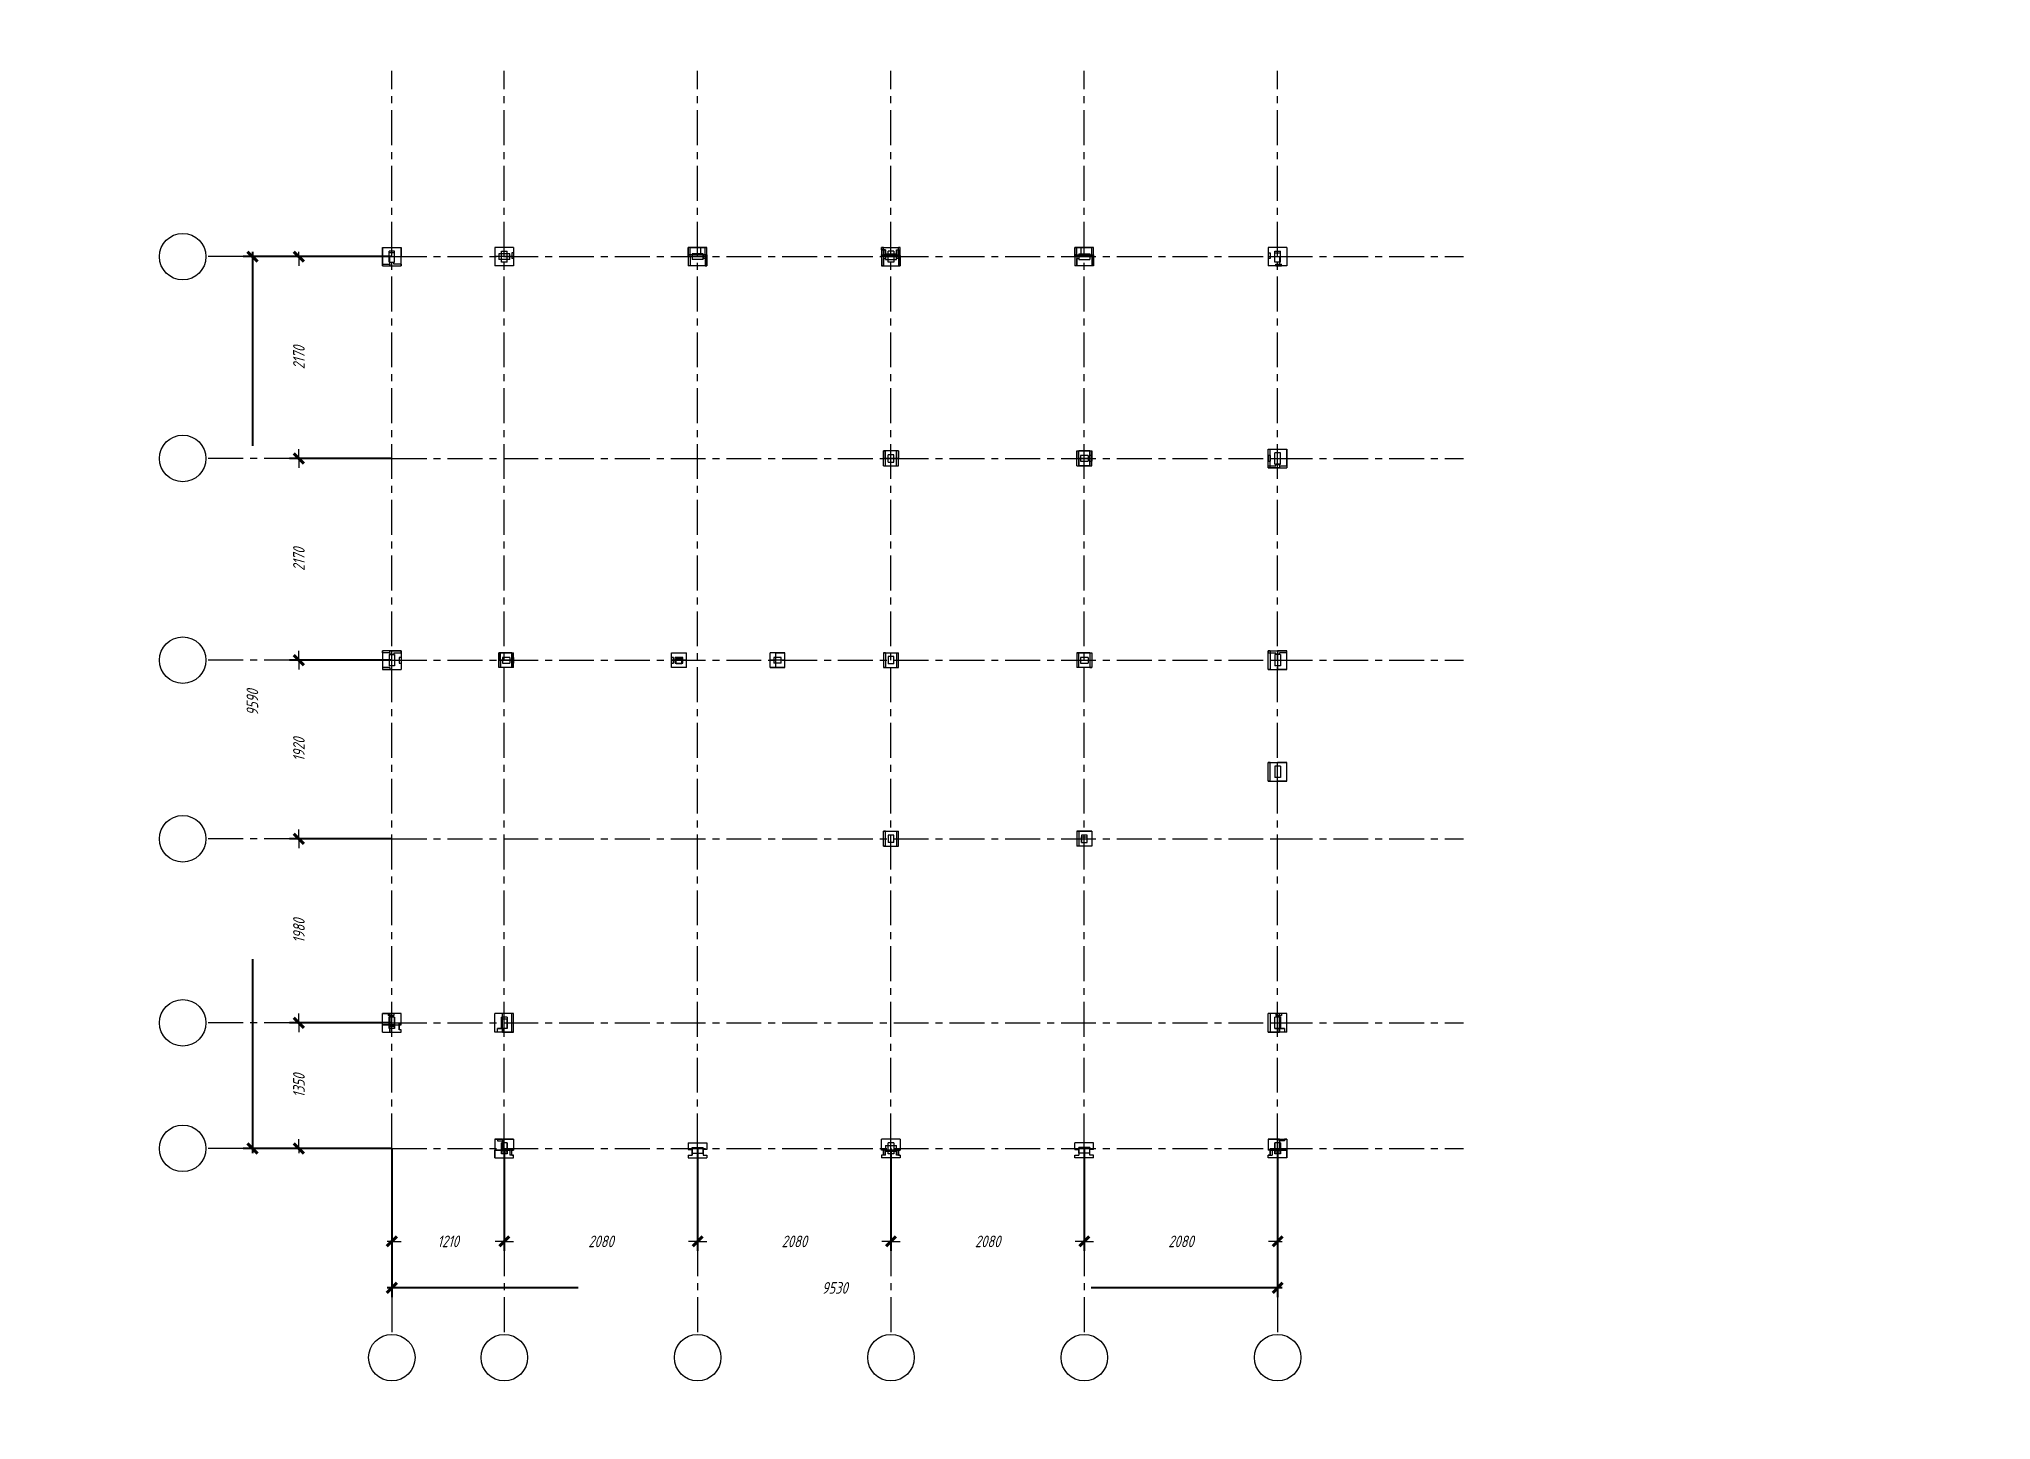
# Model space of a CAD drawing. Header units: millimetres. Extents: x 0 to 10920, y 0 to 297.
# Drawn here: x 1680 to 2100, y 0 to 297 of the extents above; entities that cross this region are included whole.
import ezdxf

# ---------------------------------------------------------------- set-up
doc = ezdxf.new("R2010")
doc.units = ezdxf.units.MM
for name, pattern in [('K5LT_AXLED', [12, 7.5, -1.5, 1.5, -1.5]), ('K5LT_BASIC', [0]), ('K5LT_THIN', [0])]:
    doc.linetypes.add(name, pattern=pattern)
doc.layers.add('Системный слой', color=7, linetype='Continuous')
doc.styles.add('KDIMTEXTSTYLE', font='GOST_AU.SHX', dxfattribs={"width": 0.96, "oblique": 15, "height": 5})
doc.styles.add('KTEXTSTYLE', font='GOST_AU.SHX', dxfattribs={"width": 0.96, "height": 5})
doc.dimstyles.new('KDIMSTYLE (0.02)', dxfattribs={"dimtxt": 5, "dimasz": 1, "dimexe": 2, "dimexo": 0, "dimgap": 1, "dimtad": 1, "dimlfac": 50, "dimtxsty": 'KDIMTEXTSTYLE', "dimsah": 1, "dimcen": 0, "dimdle": 1, "dimadec": 0, "dimazin": 0, "dimtfac": 0.667, "dimtmove": 0, "dimatfit": 3, "dimfxl": 0, "dimtvp": 1, "dimtolj": 1, "dimtzin": 0, "dimarcsym": 0})

msp = doc.modelspace()

# ---------------------------------------------------------------- blocks, each defined once
blk = doc.blocks.new('U223')
at = {"layer": 'Системный слой', "color": 30, "linetype": 'K5LT_AXLED', "lineweight": 18}
for p, q in [((1735.91, 58.4), (1715.91, 58.4)), ((1755.91, 58.4), (1735.91, 58.4)), ((1755.91, 58.4), (1946.51, 58.4)), ((1946.51, 58.4), (1986.51, 58.4))]:
    blk.add_line(p, q, dxfattribs=at)
at = {"layer": 'Системный слой', "color": 7, "linetype": 'K5LT_THIN', "lineweight": 18}
blk.add_arc((1710.91, 58.4), 5, 0, 360, dxfattribs=at)
blk = doc.blocks.new('U224')
at = {"layer": 'Системный слой', "color": 30, "linetype": 'K5LT_AXLED', "lineweight": 18}
for p, q in [((1735.91, 85.4), (1715.91, 85.4)), ((1755.91, 85.4), (1735.91, 85.4)), ((1755.91, 85.4), (1946.51, 85.4)), ((1946.51, 85.4), (1986.51, 85.4))]:
    blk.add_line(p, q, dxfattribs=at)
at = {"layer": 'Системный слой', "color": 7, "linetype": 'K5LT_THIN', "lineweight": 18}
blk.add_arc((1710.91, 85.4), 5, 0, 360, dxfattribs=at)
blk = doc.blocks.new('U225')
at = {"layer": 'Системный слой', "color": 30, "linetype": 'K5LT_AXLED', "lineweight": 18}
for p, q in [((1735.91, 125), (1715.91, 125)), ((1755.91, 125), (1735.91, 125)), ((1755.91, 125), (1946.51, 125)), ((1946.51, 125), (1986.51, 125))]:
    blk.add_line(p, q, dxfattribs=at)
at = {"layer": 'Системный слой', "color": 7, "linetype": 'K5LT_THIN', "lineweight": 18}
blk.add_arc((1710.91, 125), 5, 0, 360, dxfattribs=at)
blk = doc.blocks.new('U226')
at = {"layer": 'Системный слой', "color": 30, "linetype": 'K5LT_AXLED', "lineweight": 18}
for p, q in [((1735.91, 163.4), (1715.91, 163.4)), ((1755.91, 163.4), (1735.91, 163.4)), ((1755.91, 163.4), (1946.51, 163.4)), ((1946.51, 163.4), (1986.51, 163.4))]:
    blk.add_line(p, q, dxfattribs=at)
at = {"layer": 'Системный слой', "color": 7, "linetype": 'K5LT_THIN', "lineweight": 18}
blk.add_arc((1710.91, 163.4), 5, 0, 360, dxfattribs=at)
blk = doc.blocks.new('U227')
at = {"layer": 'Системный слой', "color": 30, "linetype": 'K5LT_AXLED', "lineweight": 18}
for p, q in [((1735.91, 206.8), (1715.91, 206.8)), ((1755.91, 206.8), (1735.91, 206.8)), ((1755.91, 206.8), (1946.51, 206.8)), ((1946.51, 206.8), (1986.51, 206.8))]:
    blk.add_line(p, q, dxfattribs=at)
at = {"layer": 'Системный слой', "color": 7, "linetype": 'K5LT_THIN', "lineweight": 18}
blk.add_arc((1710.91, 206.8), 5, 0, 360, dxfattribs=at)
blk = doc.blocks.new('U228')
at = {"layer": 'Системный слой', "color": 30, "linetype": 'K5LT_AXLED', "lineweight": 18}
for p, q in [((1735.91, 250.2), (1715.91, 250.2)), ((1755.91, 250.2), (1735.91, 250.2)), ((1755.91, 250.2), (1946.51, 250.2)), ((1946.51, 250.2), (1986.51, 250.2))]:
    blk.add_line(p, q, dxfattribs=at)
at = {"layer": 'Системный слой', "color": 7, "linetype": 'K5LT_THIN', "lineweight": 18}
blk.add_arc((1710.91, 250.2), 5, 0, 360, dxfattribs=at)
blk = doc.blocks.new('U229')
at = {"layer": 'Системный слой', "color": 30, "linetype": 'K5LT_AXLED', "lineweight": 18}
for p, q in [((1755.91, 250.2), (1755.91, 290.2)), ((1755.91, 58.4), (1755.91, 250.2)), ((1755.91, 58.4), (1755.91, 38.4)), ((1755.91, 38.4), (1755.91, 18.4))]:
    blk.add_line(p, q, dxfattribs=at)
at = {"layer": 'Системный слой', "color": 7, "linetype": 'K5LT_THIN', "lineweight": 18}
blk.add_arc((1755.91, 13.4), 5, 0, 360, dxfattribs=at)
blk = doc.blocks.new('U230')
at = {"layer": 'Системный слой', "color": 30, "linetype": 'K5LT_AXLED', "lineweight": 18}
for p, q in [((1780.11, 250.2), (1780.11, 290.2)), ((1780.11, 58.4), (1780.11, 250.2)), ((1780.11, 58.4), (1780.11, 38.4)), ((1780.11, 38.4), (1780.11, 18.4))]:
    blk.add_line(p, q, dxfattribs=at)
at = {"layer": 'Системный слой', "color": 7, "linetype": 'K5LT_THIN', "lineweight": 18}
blk.add_arc((1780.11, 13.4), 5, 0, 360, dxfattribs=at)
blk = doc.blocks.new('U231')
at = {"layer": 'Системный слой', "color": 30, "linetype": 'K5LT_AXLED', "lineweight": 18}
for p, q in [((1821.71, 250.2), (1821.71, 290.2)), ((1821.71, 58.4), (1821.71, 250.2)), ((1821.71, 58.4), (1821.71, 38.4)), ((1821.71, 38.4), (1821.71, 18.4))]:
    blk.add_line(p, q, dxfattribs=at)
at = {"layer": 'Системный слой', "color": 7, "linetype": 'K5LT_THIN', "lineweight": 18}
blk.add_arc((1821.71, 13.4), 5, 0, 360, dxfattribs=at)
blk = doc.blocks.new('U232')
at = {"layer": 'Системный слой', "color": 30, "linetype": 'K5LT_AXLED', "lineweight": 18}
for p, q in [((1863.31, 250.2), (1863.31, 290.2)), ((1863.31, 58.4), (1863.31, 250.2)), ((1863.31, 58.4), (1863.31, 38.4)), ((1863.31, 38.4), (1863.31, 18.4))]:
    blk.add_line(p, q, dxfattribs=at)
at = {"layer": 'Системный слой', "color": 7, "linetype": 'K5LT_THIN', "lineweight": 18}
blk.add_arc((1863.31, 13.4), 5, 0, 360, dxfattribs=at)
blk = doc.blocks.new('U233')
at = {"layer": 'Системный слой', "color": 30, "linetype": 'K5LT_AXLED', "lineweight": 18}
for p, q in [((1904.91, 250.2), (1904.91, 290.2)), ((1904.91, 58.4), (1904.91, 250.2)), ((1904.91, 58.4), (1904.91, 38.4)), ((1904.91, 38.4), (1904.91, 18.4))]:
    blk.add_line(p, q, dxfattribs=at)
at = {"layer": 'Системный слой', "color": 7, "linetype": 'K5LT_THIN', "lineweight": 18}
blk.add_arc((1904.91, 13.4), 5, 0, 360, dxfattribs=at)
blk = doc.blocks.new('U234')
at = {"layer": 'Системный слой', "color": 30, "linetype": 'K5LT_AXLED', "lineweight": 18}
for p, q in [((1946.51, 250.2), (1946.51, 290.2)), ((1946.51, 58.4), (1946.51, 250.2)), ((1946.51, 58.4), (1946.51, 38.4)), ((1946.51, 38.4), (1946.51, 18.4))]:
    blk.add_line(p, q, dxfattribs=at)
at = {"layer": 'Системный слой', "color": 7, "linetype": 'K5LT_THIN', "lineweight": 18}
blk.add_arc((1946.51, 13.4), 5, 0, 360, dxfattribs=at)
blk = doc.blocks.new('U222')
at = {"layer": 'Системный слой'}
for name in ['U229', 'U230', 'U231', 'U232', 'U233', 'U234', 'U228', 'U227', 'U226', 'U225', 'U224', 'U223']:
    blk.add_blockref(name, (0, 0), dxfattribs=at)
blk = doc.blocks.new('U280')
at = {"layer": 'Системный слой', "color": 7, "linetype": 'K5LT_THIN', "lineweight": 18}
for p, q in [((1753.91, 248.6), (1753.91, 252.2)), ((1753.91, 252.2), (1757.91, 252.2)), ((1753.91, 252.2), (1753.91, 248.2)), ((1757.91, 248.2), (1757.91, 252.2)), ((1757.91, 252.2), (1757.91, 250.2)), ((1782.11, 252.2), (1778.11, 252.2)), ((1778.11, 252.2), (1778.11, 250.2)), ((1778.11, 252.2), (1778.11, 248.2)), ((1782.11, 252.2), (1782.11, 250.2)), ((1782.11, 252.2), (1782.11, 248.2)), ((1819.71, 250.6), (1819.71, 252.2)), ((1819.71, 250.2), (1819.71, 252.2)), ((1823.31, 252.2), (1819.71, 252.2)), ((1823.71, 252.2), (1819.71, 252.2)), ((1819.71, 252.2), (1819.71, 248.2)), ((1820.11, 250.2), (1820.11, 252.2)), ((1820.11, 252.2), (1823.31, 252.2)), ((1822.4, 250.6), (1822.4, 252.2)), ((1823.71, 252.2), (1822.4, 252.2)), ((1823.31, 250.6), (1823.31, 252.2)), ((1823.31, 250.2), (1823.31, 252.2)), ((1823.31, 252.2), (1823.71, 252.2)), ((1823.71, 250.6), (1823.71, 252.2)), ((1823.71, 250.2), (1823.71, 252.2)), ((1823.71, 248.2), (1823.71, 252.2)), ((1861.31, 251.68), (1861.31, 252.2)), ((1861.71, 252.2), (1861.31, 252.2)), ((1861.31, 252.2), (1861.31, 248.2)), ((1861.31, 252.2), (1865.31, 252.2)), ((1861.31, 252.2), (1864.91, 252.2)), ((1861.71, 251.68), (1861.71, 252.2)), ((1861.71, 250.2), (1861.71, 252.2)), ((1861.71, 252.2), (1864.91, 252.2)), ((1861.71, 250.6), (1861.71, 252.2)), ((1864.91, 251.68), (1864.91, 252.2)), ((1864.91, 250.2), (1864.91, 252.2)), ((1864.91, 250.6), (1864.91, 252.2)), ((1865.31, 252.2), (1864.91, 252.2)), ((1865.31, 251.68), (1865.31, 252.2)), ((1865.31, 248.2), (1865.31, 252.2)), ((1902.91, 250.6), (1902.91, 252.2)), ((1902.91, 250.2), (1902.91, 252.2)), ((1906.91, 252.2), (1902.91, 252.2)), ((1903.31, 252.2), (1902.91, 252.2)), ((1902.91, 252.2), (1902.91, 248.2)), ((1902.91, 252.2), (1904.23, 252.2)), ((1903.31, 250.6), (1903.31, 252.2)), ((1903.31, 250.2), (1903.31, 252.2)), ((1906.91, 252.2), (1903.31, 252.2)), ((1903.31, 252.2), (1906.51, 252.2)), ((1904.23, 250.6), (1904.23, 252.2)), ((1906.51, 250.2), (1906.51, 252.2)), ((1906.91, 250.6), (1906.91, 252.2)), ((1906.91, 250.2), (1906.91, 252.2)), ((1906.91, 248.2), (1906.91, 252.2)), ((1948.51, 252.2), (1944.51, 252.2)), ((1944.51, 252.2), (1944.51, 250.2)), ((1944.51, 252.2), (1944.51, 248.2)), ((1948.51, 252.2), (1948.51, 248.2)), ((1753.91, 248.2), (1753.91, 248.6)), ((1753.91, 248.6), (1755.51, 248.6)), ((1753.91, 248.2), (1757.91, 248.2)), ((1753.91, 248.2), (1755.51, 248.2)), ((1755.31, 249), (1755.31, 251.4)), ((1756.51, 251.4), (1755.31, 251.4)), ((1755.31, 249), (1755.31, 251)), ((1756.51, 251), (1755.31, 251)), ((1755.31, 249), (1756.51, 249)), ((1755.51, 248.6), (1755.51, 250.2)), ((1755.51, 248.2), (1755.51, 250.2)), ((1755.51, 250.2), (1757.91, 250.2)), ((1755.51, 248.6), (1755.51, 249)), ((1755.51, 249), (1756.31, 249)), ((1755.51, 248.6), (1755.51, 248.2)), ((1755.51, 248.2), (1757.91, 248.2)), ((1756.31, 248.6), (1756.31, 249)), ((1757.91, 248.6), (1756.31, 248.6)), ((1756.51, 249), (1756.51, 251.4)), ((1756.51, 249), (1756.51, 251)), ((1757.91, 248.6), (1757.91, 248.2)), ((1782.11, 250.2), (1778.11, 250.2)), ((1782.11, 248.2), (1778.11, 248.2)), ((1781.31, 250.8), (1778.91, 250.8)), ((1778.91, 250.8), (1778.91, 249.6)), ((1781.31, 249.6), (1778.91, 249.6)), ((1779.51, 249), (1779.51, 251.4)), ((1779.51, 251.4), (1780.71, 251.4)), ((1780.71, 249), (1779.51, 249)), ((1780.71, 249), (1780.71, 251.4)), ((1781.31, 249.6), (1781.31, 250.8)), ((1782.11, 251), (1781.71, 251)), ((1781.71, 251), (1781.71, 249.8)), ((1782.11, 249.8), (1781.71, 249.8)), ((1782.11, 251), (1782.11, 249.8)), ((1823.71, 250.6), (1819.71, 250.6)), ((1819.71, 250.6), (1819.71, 248.2)), ((1820.11, 250.2), (1819.71, 250.2)), ((1819.71, 250.2), (1819.71, 248.2)), ((1819.71, 250.2), (1823.71, 250.2)), ((1820.11, 248.2), (1819.71, 248.2)), ((1823.71, 248.2), (1819.71, 248.2)), ((1823.31, 250.2), (1820.11, 250.2)), ((1820.11, 250.2), (1820.11, 248.2)), ((1822.91, 250.8), (1820.51, 250.8)), ((1820.51, 250.8), (1820.51, 249.6)), ((1822.91, 249.6), (1820.51, 249.6)), ((1823.71, 250.6), (1822.4, 250.6)), ((1822.91, 249.6), (1822.91, 250.8)), ((1823.31, 250.6), (1822.91, 250.6)), ((1822.91, 250.6), (1822.91, 249.8)), ((1823.31, 249.8), (1822.91, 249.8)), ((1823.31, 250.6), (1823.71, 250.6)), ((1823.71, 250.2), (1823.31, 250.2)), ((1823.31, 250.2), (1823.31, 248.2)), ((1823.31, 249.8), (1823.31, 248.2)), ((1823.31, 248.2), (1823.71, 248.2)), ((1823.71, 250.6), (1823.71, 248.2)), ((1823.71, 250.6), (1823.71, 250.2)), ((1823.71, 250.2), (1823.71, 248.2)), ((1862.11, 251.68), (1861.31, 251.68)), ((1861.31, 251.68), (1861.71, 251.68)), ((1861.31, 250.44), (1861.31, 250.6)), ((1861.31, 250.6), (1862.11, 250.6)), ((1862.11, 250.44), (1861.31, 250.44)), ((1861.31, 250.44), (1861.31, 250.2)), ((1861.31, 250.44), (1861.31, 248.2)), ((1861.71, 250.2), (1861.31, 250.2)), ((1861.31, 250.2), (1861.31, 248.2)), ((1861.31, 250.2), (1865.31, 250.2)), ((1861.71, 248.2), (1861.31, 248.2)), ((1861.31, 248.2), (1865.31, 248.2)), ((1861.71, 251.68), (1862.11, 251.68)), ((1861.71, 251.68), (1861.71, 250.6)), ((1862.11, 250.6), (1861.71, 250.6)), ((1864.91, 250.2), (1861.71, 250.2)), ((1861.71, 250.2), (1861.71, 248.2)), ((1861.71, 248.2), (1861.71, 249.8)), ((1861.71, 249.8), (1862.11, 249.8)), ((1862.11, 250.44), (1862.11, 251.68)), ((1862.11, 251.68), (1862.11, 250.6)), ((1862.11, 250.8), (1864.51, 250.8)), ((1862.11, 250.8), (1862.11, 249.6)), ((1862.11, 250.44), (1862.11, 250.6)), ((1862.11, 250.6), (1864.91, 250.6)), ((1862.11, 250.6), (1862.11, 249.8)), ((1862.11, 250.6), (1864.51, 250.6)), ((1862.11, 250.44), (1862.11, 249.8)), ((1862.11, 249.6), (1864.51, 249.6)), ((1863.91, 251.4), (1862.71, 251.4)), ((1862.71, 249), (1862.71, 251.4)), ((1863.91, 249), (1862.71, 249)), ((1863.91, 251.4), (1863.91, 249)), ((1864.51, 250.44), (1864.51, 251.68)), ((1864.51, 251.68), (1865.31, 251.68)), ((1864.51, 251.68), (1864.51, 250.6)), ((1864.51, 251.68), (1864.91, 251.68)), ((1864.51, 249.6), (1864.51, 250.8)), ((1864.51, 250.44), (1864.51, 250.6)), ((1864.51, 250.6), (1864.91, 250.6)), ((1864.51, 249.8), (1864.51, 250.6)), ((1864.51, 250.6), (1865.31, 250.6)), ((1865.31, 250.44), (1864.51, 250.44)), ((1864.51, 250.44), (1864.51, 249.8)), ((1864.91, 249.8), (1864.51, 249.8)), ((1864.91, 251.68), (1864.91, 250.6)), ((1864.91, 251.68), (1865.31, 251.68)), ((1865.31, 250.6), (1864.91, 250.6)), ((1865.31, 250.2), (1864.91, 250.2)), ((1864.91, 250.2), (1864.91, 248.2)), ((1864.91, 249.8), (1864.91, 248.2)), ((1864.91, 248.2), (1865.31, 248.2)), ((1865.31, 250.44), (1865.31, 250.6)), ((1865.31, 250.2), (1865.31, 250.6)), ((1865.31, 250.44), (1865.31, 248.2)), ((1865.31, 250.44), (1865.31, 250.2)), ((1865.31, 250.2), (1865.31, 248.2)), ((1903.31, 250.6), (1902.91, 250.6)), ((1902.91, 250.6), (1902.91, 250.2)), ((1902.91, 250.6), (1902.91, 248.2)), ((1902.91, 250.6), (1904.23, 250.6)), ((1902.91, 250.6), (1906.91, 250.6)), ((1903.31, 250.2), (1902.91, 250.2)), ((1902.91, 250.2), (1902.91, 248.2)), ((1902.91, 250.2), (1906.91, 250.2)), ((1906.91, 248.2), (1902.91, 248.2)), ((1903.31, 248.2), (1902.91, 248.2)), ((1903.31, 250.6), (1903.71, 250.6)), ((1906.51, 250.2), (1903.31, 250.2)), ((1903.31, 250.2), (1903.31, 248.2)), ((1903.31, 248.2), (1903.31, 249.8)), ((1903.31, 249.8), (1903.71, 249.8)), ((1903.71, 250.8), (1906.11, 250.8)), ((1903.71, 250.8), (1903.71, 249.6)), ((1903.71, 250.6), (1903.71, 249.8)), ((1903.71, 249.6), (1906.11, 249.6)), ((1906.11, 250.8), (1906.11, 249.6)), ((1906.91, 250.2), (1906.51, 250.2)), ((1906.51, 250.2), (1906.51, 248.2)), ((1906.91, 248.2), (1906.51, 248.2)), ((1906.91, 250.6), (1906.91, 248.2)), ((1906.91, 250.2), (1906.91, 248.2)), ((1944.51, 251), (1944.91, 251)), ((1944.51, 251), (1944.51, 249.8)), ((1944.51, 250.2), (1946.91, 250.2)), ((1944.91, 249.8), (1944.51, 249.8)), ((1948.51, 248.2), (1944.51, 248.2)), ((1944.91, 251), (1944.91, 249.8)), ((1945.91, 249), (1945.91, 251.4)), ((1945.91, 251.4), (1947.11, 251.4)), ((1945.91, 249), (1945.91, 251)), ((1945.91, 251), (1947.11, 251)), ((1947.11, 249), (1945.91, 249)), ((1946.11, 248.2), (1946.11, 248.6)), ((1946.11, 248.6), (1947.31, 248.6)), ((1946.11, 248.2), (1947.31, 248.2)), ((1946.91, 250.2), (1946.91, 248.2)), ((1948.51, 248.2), (1946.91, 248.2)), ((1947.11, 249), (1947.11, 251.4)), ((1947.11, 249), (1947.11, 251)), ((1947.31, 248.2), (1947.31, 248.6)), ((1861.71, 205.2), (1861.71, 208.4)), ((1861.71, 208.4), (1861.71, 206.8)), ((1861.71, 208.4), (1862.11, 208.4)), ((1864.91, 208.4), (1861.71, 208.4)), ((1861.71, 205.2), (1861.71, 206.8)), ((1862.11, 206.8), (1861.71, 206.8)), ((1864.91, 206.8), (1861.71, 206.8)), ((1862.11, 205.2), (1862.11, 208.4)), ((1862.11, 206.8), (1862.11, 208.4)), ((1864.51, 208.4), (1862.11, 208.4)), ((1862.11, 205.2), (1862.11, 206.8)), ((1862.11, 206.8), (1864.51, 206.8)), ((1862.71, 206), (1862.71, 207.6)), ((1863.91, 207.6), (1862.71, 207.6)), ((1862.71, 206), (1863.91, 206)), ((1863.91, 206), (1863.91, 207.6)), ((1864.51, 205.2), (1864.51, 208.4)), ((1864.51, 206.8), (1864.51, 208.4)), ((1864.91, 208.4), (1864.51, 208.4)), ((1864.51, 205.2), (1864.51, 206.8)), ((1864.51, 206.8), (1864.91, 206.8)), ((1864.91, 205.2), (1864.91, 208.4)), ((1864.91, 208.4), (1864.91, 206.8)), ((1864.91, 205.2), (1864.91, 206.8)), ((1903.31, 208.4), (1903.31, 206.8)), ((1903.31, 208.4), (1903.71, 208.4)), ((1903.31, 205.2), (1903.31, 208.4)), ((1903.31, 208.4), (1906.51, 208.4)), ((1903.31, 206.8), (1903.71, 206.8)), ((1903.31, 205.2), (1903.31, 206.8)), ((1903.31, 206.8), (1906.51, 206.8)), ((1906.11, 208.4), (1903.71, 208.4)), ((1903.71, 206.8), (1903.71, 208.4)), ((1903.71, 205.2), (1903.71, 208.4)), ((1906.11, 206.8), (1903.71, 206.8)), ((1903.71, 206.8), (1903.71, 205.2)), ((1905.71, 207.4), (1904.11, 207.4)), ((1904.11, 207.4), (1904.11, 206.2)), ((1904.11, 206.2), (1905.71, 206.2)), ((1905.71, 207.4), (1905.71, 206.2)), ((1906.11, 206.8), (1906.11, 208.4)), ((1906.11, 208.4), (1906.51, 208.4)), ((1906.11, 208.4), (1906.11, 205.2)), ((1906.51, 207.4), (1906.11, 207.4)), ((1906.11, 207.4), (1906.11, 206.2)), ((1906.11, 205.2), (1906.11, 206.8)), ((1906.11, 206.8), (1906.51, 206.8)), ((1906.11, 206.2), (1906.51, 206.2)), ((1906.51, 208.4), (1906.51, 206.8)), ((1906.51, 205.2), (1906.51, 208.4)), ((1906.51, 207.4), (1906.51, 206.2)), ((1906.51, 205.2), (1906.51, 206.8)), ((1944.51, 204.8), (1944.51, 208.8)), ((1944.51, 208.8), (1944.91, 208.8)), ((1944.51, 208.8), (1948.51, 208.8)), ((1944.91, 207.4), (1944.51, 207.4)), ((1944.51, 207.4), (1944.51, 206.2)), ((1944.51, 206.2), (1944.91, 206.2)), ((1944.91, 204.8), (1944.91, 208.8)), ((1944.91, 207.4), (1944.91, 206.2)), ((1945.91, 205.6), (1945.91, 208)), ((1947.11, 208), (1945.91, 208)), ((1946.51, 204.8), (1946.51, 208.8)), ((1946.51, 208.8), (1948.51, 208.8)), ((1947.11, 205.6), (1947.11, 208)), ((1948.51, 208.8), (1948.51, 204.8)), ((1948.51, 205.2), (1948.51, 208.8)), ((1861.71, 205.2), (1864.91, 205.2)), ((1862.11, 205.2), (1864.51, 205.2)), ((1903.31, 205.2), (1906.51, 205.2)), ((1906.11, 205.2), (1903.71, 205.2)), ((1944.51, 204.8), (1944.51, 205.2)), ((1944.51, 205.2), (1946.11, 205.2)), ((1946.91, 204.8), (1944.51, 204.8)), ((1944.51, 204.8), (1948.51, 204.8)), ((1944.51, 204.8), (1944.91, 204.8)), ((1945.91, 205.6), (1947.11, 205.6)), ((1946.91, 205.6), (1946.11, 205.6)), ((1946.11, 205.2), (1946.11, 205.6)), ((1946.91, 204.8), (1946.51, 204.8)), ((1946.51, 204.8), (1948.51, 204.8)), ((1946.91, 205.2), (1946.91, 205.6)), ((1946.91, 205.2), (1946.91, 204.8)), ((1946.91, 205.2), (1948.51, 205.2)), ((1948.51, 205.2), (1948.51, 204.8)), ((1755.91, 165.4), (1753.91, 165.4)), ((1753.91, 165), (1753.91, 165.4)), ((1757.91, 165.4), (1753.91, 165.4)), ((1753.91, 165.4), (1753.91, 161.4)), ((1755.51, 165), (1753.91, 165)), ((1753.91, 165), (1753.91, 161.4)), ((1753.91, 165), (1753.91, 161.8)), ((1756.51, 164.6), (1755.31, 164.6)), ((1755.31, 164.6), (1755.31, 162.2)), ((1755.51, 165), (1755.51, 165.4)), ((1755.51, 165.4), (1755.91, 165.4)), ((1755.51, 165.4), (1757.91, 165.4)), ((1755.51, 165), (1755.51, 164.6)), ((1755.51, 164.6), (1756.31, 164.6)), ((1755.91, 161.4), (1755.91, 165.4)), ((1756.31, 165), (1757.91, 165)), ((1756.31, 165), (1756.31, 164.6)), ((1756.51, 164.6), (1756.51, 162.2)), ((1757.91, 164), (1757.51, 164)), ((1757.51, 164), (1757.51, 162.8)), ((1757.91, 165), (1757.91, 165.4)), ((1757.91, 165.4), (1757.91, 161.4)), ((1757.91, 164), (1757.91, 162.8)), ((1779.31, 165), (1778.91, 165)), ((1778.91, 165), (1778.91, 163.4)), ((1778.91, 161.8), (1778.91, 165)), ((1778.91, 165), (1782.11, 165)), ((1781.71, 165), (1779.31, 165)), ((1779.31, 163.4), (1779.31, 165)), ((1779.31, 161.8), (1779.31, 165)), ((1781.31, 164), (1779.71, 164)), ((1779.71, 164), (1779.71, 162.8)), ((1781.31, 164), (1781.31, 162.8)), ((1781.71, 163.4), (1781.71, 165)), ((1781.71, 165), (1782.11, 165)), ((1781.71, 165), (1781.71, 161.8)), ((1782.11, 164), (1781.71, 164)), ((1781.71, 164), (1781.71, 162.8)), ((1782.11, 163.4), (1782.11, 165)), ((1782.11, 161.8), (1782.11, 165)), ((1782.11, 164), (1782.11, 162.8)), ((1816.11, 161.8), (1816.11, 165)), ((1816.11, 165), (1819.31, 165)), ((1816.11, 162.8), (1816.11, 164)), ((1816.51, 164), (1816.11, 164)), ((1816.51, 162.8), (1816.51, 164)), ((1816.91, 162.8), (1816.91, 164)), ((1818.51, 164), (1816.91, 164)), ((1817.11, 162.6), (1817.11, 163.8)), ((1817.11, 163.8), (1818.31, 163.8)), ((1818.31, 162.6), (1818.31, 163.8)), ((1818.51, 162.8), (1818.51, 164)), ((1819.31, 161.8), (1819.31, 165)), ((1837.31, 161.8), (1837.31, 165)), ((1838.51, 165), (1837.31, 165)), ((1840.51, 165), (1837.31, 165)), ((1839.71, 164), (1838.11, 164)), ((1838.11, 164), (1838.11, 162.8)), ((1838.51, 161.8), (1838.51, 165)), ((1838.51, 165), (1840.51, 165)), ((1839.71, 162.8), (1839.71, 164)), ((1840.51, 161.8), (1840.51, 165)), ((1862.11, 165), (1861.71, 165)), ((1861.71, 165), (1864.91, 165)), ((1861.71, 165), (1861.71, 161.8)), ((1862.11, 165), (1862.11, 161.8)), ((1863.91, 164.2), (1862.71, 164.2)), ((1862.71, 164.2), (1862.71, 162.6)), ((1863.91, 162.6), (1863.91, 164.2)), ((1864.51, 165), (1864.51, 161.8)), ((1864.51, 165), (1864.91, 165)), ((1864.91, 161.8), (1864.91, 165)), ((1903.71, 165), (1903.31, 165)), ((1903.31, 165), (1903.31, 161.8)), ((1903.31, 165), (1906.51, 165)), ((1903.71, 161.8), (1903.71, 165)), ((1906.11, 165), (1903.71, 165)), ((1905.71, 164), (1904.11, 164)), ((1904.11, 164), (1904.11, 162.8)), ((1905.71, 164), (1905.71, 162.8)), ((1906.11, 165), (1906.11, 161.8)), ((1906.11, 165), (1906.51, 165)), ((1906.51, 165), (1906.51, 161.8)), ((1944.51, 161.4), (1944.51, 165.4)), ((1944.51, 165.4), (1948.51, 165.4)), ((1944.91, 165.4), (1944.51, 165.4)), ((1944.51, 165.4), (1944.51, 165)), ((1944.51, 165), (1946.11, 165)), ((1944.91, 165.4), (1944.91, 161.4)), ((1947.11, 164.6), (1945.91, 164.6)), ((1945.91, 164.6), (1945.91, 162.2)), ((1946.11, 164.6), (1946.11, 165)), ((1946.91, 164.6), (1946.11, 164.6)), ((1948.51, 165.4), (1946.51, 165.4)), ((1946.51, 165.4), (1946.51, 161.4)), ((1948.51, 165), (1946.91, 165)), ((1946.91, 164.6), (1946.91, 165)), ((1947.11, 164.6), (1947.11, 162.2)), ((1948.51, 161.4), (1948.51, 165.4)), ((1948.51, 165), (1948.51, 165.4)), ((1755.51, 161.8), (1753.91, 161.8)), ((1755.91, 161.4), (1753.91, 161.4)), ((1753.91, 161.4), (1757.91, 161.4)), ((1756.51, 162.2), (1755.31, 162.2)), ((1755.51, 161.8), (1755.51, 161.4)), ((1755.51, 161.4), (1757.91, 161.4)), ((1755.51, 161.4), (1755.91, 161.4)), ((1757.51, 162.8), (1757.91, 162.8)), ((1779.31, 163.4), (1778.91, 163.4)), ((1778.91, 161.8), (1778.91, 163.4)), ((1778.91, 163.4), (1782.11, 163.4)), ((1782.11, 161.8), (1778.91, 161.8)), ((1781.71, 163.4), (1779.31, 163.4)), ((1779.31, 163.4), (1779.31, 161.8)), ((1781.71, 161.8), (1779.31, 161.8)), ((1779.71, 162.8), (1781.31, 162.8)), ((1781.71, 161.8), (1781.71, 163.4)), ((1781.71, 163.4), (1782.11, 163.4)), ((1781.71, 162.8), (1782.11, 162.8)), ((1782.11, 161.8), (1782.11, 163.4)), ((1816.11, 161.8), (1816.11, 163.4)), ((1819.31, 163.4), (1816.11, 163.4)), ((1816.11, 162.8), (1816.51, 162.8)), ((1819.31, 161.8), (1816.11, 161.8)), ((1816.91, 162.8), (1818.51, 162.8)), ((1818.31, 162.6), (1817.11, 162.6)), ((1819.31, 161.8), (1819.31, 163.4)), ((1837.31, 161.8), (1837.31, 163.4)), ((1840.51, 163.4), (1837.31, 163.4)), ((1837.31, 161.8), (1840.51, 161.8)), ((1838.51, 161.8), (1837.31, 161.8)), ((1839.71, 162.8), (1838.11, 162.8)), ((1840.51, 161.8), (1838.51, 161.8)), ((1840.51, 161.8), (1840.51, 163.4)), ((1862.11, 161.8), (1861.71, 161.8)), ((1861.71, 161.8), (1864.91, 161.8)), ((1863.91, 162.6), (1862.71, 162.6)), ((1864.51, 161.8), (1864.91, 161.8)), ((1903.71, 161.8), (1903.31, 161.8)), ((1906.51, 161.8), (1903.31, 161.8)), ((1906.11, 161.8), (1903.71, 161.8)), ((1904.11, 162.8), (1905.71, 162.8)), ((1906.11, 161.8), (1906.51, 161.8)), ((1944.51, 161.4), (1948.51, 161.4)), ((1944.91, 161.4), (1944.51, 161.4)), ((1947.11, 162.2), (1945.91, 162.2)), ((1948.51, 161.4), (1946.51, 161.4)), ((1944.51, 137.4), (1944.51, 141.4)), ((1944.51, 141.4), (1948.51, 141.4)), ((1944.91, 141.4), (1944.51, 141.4)), ((1944.91, 137.4), (1944.91, 141.4)), ((1947.11, 140.6), (1945.91, 140.6)), ((1945.91, 140.6), (1945.91, 138.2)), ((1948.51, 141.4), (1946.51, 141.4)), ((1946.51, 137.4), (1946.51, 141.4)), ((1947.11, 140.6), (1947.11, 138.2)), ((1948.51, 137.4), (1948.51, 141.4)), ((1944.51, 137.4), (1948.51, 137.4)), ((1944.91, 137.4), (1944.51, 137.4)), ((1947.11, 138.2), (1945.91, 138.2)), ((1948.51, 137.4), (1946.51, 137.4)), ((1862.11, 126.6), (1861.71, 126.6)), ((1861.71, 123.4), (1861.71, 126.6)), ((1861.71, 126.6), (1864.91, 126.6)), ((1862.11, 123.4), (1862.11, 126.6)), ((1862.11, 126.6), (1864.51, 126.6)), ((1864.51, 126.6), (1864.51, 123.4)), ((1864.51, 126.6), (1864.91, 126.6)), ((1864.91, 123.4), (1864.91, 126.6)), ((1903.31, 126.6), (1906.51, 126.6)), ((1903.31, 126.6), (1903.31, 123.4)), ((1903.71, 126.6), (1903.31, 126.6)), ((1906.51, 126.6), (1903.71, 126.6)), ((1903.71, 126.6), (1903.71, 123.4)), ((1906.51, 126.6), (1906.51, 123.4)), ((1862.11, 123.4), (1861.71, 123.4)), ((1861.71, 123.4), (1864.91, 123.4)), ((1862.11, 123.4), (1864.51, 123.4)), ((1863.91, 125.8), (1862.71, 125.8)), ((1862.71, 125.8), (1862.71, 124.2)), ((1863.91, 124.2), (1862.71, 124.2)), ((1863.91, 124.2), (1863.91, 125.8)), ((1864.51, 123.4), (1864.91, 123.4)), ((1906.51, 123.4), (1903.31, 123.4)), ((1903.71, 123.4), (1903.31, 123.4)), ((1906.51, 123.4), (1903.71, 123.4)), ((1905.51, 125.8), (1904.31, 125.8)), ((1904.31, 125.8), (1904.31, 124.2)), ((1904.31, 124.2), (1904.31, 125.4)), ((1904.31, 125.4), (1905.51, 125.4)), ((1904.31, 124.2), (1905.51, 124.2)), ((1905.51, 124.2), (1905.51, 125.8)), ((1905.51, 124.2), (1905.51, 125.4)), ((1753.91, 85), (1753.91, 87.4)), ((1757.91, 87.4), (1753.91, 87.4)), ((1753.91, 87.4), (1755.51, 87.4)), ((1753.91, 83.4), (1753.91, 87.4)), ((1755.31, 85), (1753.91, 85)), ((1753.91, 85), (1755.51, 85)), ((1755.11, 87.4), (1755.11, 87)), ((1755.11, 87.4), (1756.31, 87.4)), ((1755.11, 87), (1756.31, 87)), ((1756.51, 86.6), (1755.31, 86.6)), ((1755.31, 84.2), (1755.31, 86.6)), ((1755.31, 86.6), (1755.31, 85)), ((1755.31, 86.6), (1755.31, 84.6)), ((1756.51, 85), (1755.31, 85)), ((1755.31, 85), (1755.31, 84.2)), ((1756.51, 84.6), (1755.31, 84.6)), ((1756.51, 84.2), (1755.31, 84.2)), ((1755.51, 87.4), (1755.51, 85)), ((1755.51, 83.4), (1755.51, 87.4)), ((1755.51, 85), (1757.51, 85)), ((1755.51, 85), (1755.51, 83.4)), ((1756.31, 87.4), (1756.31, 87)), ((1756.51, 86.6), (1756.51, 85)), ((1756.51, 86.6), (1756.51, 84.2)), ((1756.51, 84.6), (1756.51, 86.6)), ((1756.51, 84.2), (1756.51, 85)), ((1756.51, 85), (1757.91, 85)), ((1757.91, 85.16), (1757.51, 85.16)), ((1757.51, 85.16), (1757.51, 83.92)), ((1757.51, 85), (1757.51, 85.16)), ((1757.51, 83.92), (1757.51, 85)), ((1757.91, 85), (1757.51, 85)), ((1757.91, 85), (1757.91, 87.4)), ((1757.91, 85.16), (1757.91, 87.4)), ((1757.91, 85), (1757.91, 85.16)), ((1778.11, 83.4), (1778.11, 87.4)), ((1782.11, 87.4), (1778.11, 87.4)), ((1779.71, 87.4), (1778.11, 87.4)), ((1778.63, 83.4), (1778.63, 84.2)), ((1778.63, 84.2), (1779.71, 84.2)), ((1779.51, 84.2), (1778.63, 84.2)), ((1780.71, 86.6), (1779.51, 86.6)), ((1779.51, 84.2), (1779.51, 86.6)), ((1780.71, 86.2), (1779.51, 86.2)), ((1779.51, 86.2), (1779.51, 84.2)), ((1780.71, 84.2), (1779.51, 84.2)), ((1779.71, 83.4), (1779.71, 87.4)), ((1779.71, 84.2), (1779.71, 87.4)), ((1779.71, 83.4), (1779.71, 84.2)), ((1779.87, 84.2), (1779.71, 84.2)), ((1779.87, 83.4), (1779.87, 84.2)), ((1780.71, 84.2), (1779.87, 84.2)), ((1780.71, 86.6), (1780.71, 84.2)), ((1780.71, 84.2), (1780.71, 86.2)), ((1781.71, 83.4), (1781.71, 87.4)), ((1782.11, 87.4), (1781.71, 87.4)), ((1782.11, 83.4), (1782.11, 87.4)), ((1948.51, 87.4), (1944.51, 87.4)), ((1944.91, 87.4), (1944.51, 87.4)), ((1944.51, 83.4), (1944.51, 87.4)), ((1944.91, 87.4), (1944.91, 83.4)), ((1947.11, 86.6), (1945.91, 86.6)), ((1945.91, 84.2), (1945.91, 86.6)), ((1947.11, 84.2), (1945.91, 84.2)), ((1945.91, 84.2), (1946.75, 84.2)), ((1946.11, 87.4), (1946.11, 87)), ((1946.11, 87.4), (1947.31, 87.4)), ((1946.11, 87), (1947.31, 87)), ((1946.75, 84.2), (1946.75, 83.4)), ((1946.91, 84.2), (1946.75, 84.2)), ((1946.91, 84.2), (1946.91, 87.4)), ((1948.51, 87.4), (1946.91, 87.4)), ((1946.91, 83.4), (1946.91, 87.4)), ((1947.99, 84.2), (1946.91, 84.2)), ((1946.91, 84.2), (1946.91, 83.4)), ((1947.11, 86.6), (1947.11, 84.2)), ((1947.11, 84.2), (1947.99, 84.2)), ((1947.31, 87.4), (1947.31, 87)), ((1947.99, 84.2), (1947.99, 83.4)), ((1948.51, 83.4), (1948.51, 87.4)), ((1753.91, 83.4), (1757.91, 83.4)), ((1753.91, 83.4), (1755.51, 83.4)), ((1755.51, 83.4), (1757.91, 83.4)), ((1757.91, 83.92), (1757.51, 83.92)), ((1757.91, 83.4), (1757.91, 83.92)), ((1778.63, 83.4), (1778.11, 83.4)), ((1779.71, 83.4), (1778.11, 83.4)), ((1782.11, 83.4), (1778.11, 83.4)), ((1779.71, 83.4), (1779.87, 83.4)), ((1779.87, 83.4), (1782.11, 83.4)), ((1782.11, 83.4), (1781.71, 83.4)), ((1948.51, 83.4), (1944.51, 83.4)), ((1944.91, 83.4), (1944.51, 83.4)), ((1944.51, 83.4), (1946.75, 83.4)), ((1946.75, 83.4), (1946.91, 83.4)), ((1948.51, 83.4), (1946.91, 83.4)), ((1948.51, 83.4), (1947.99, 83.4)), ((1779.71, 60.4), (1778.11, 60.4)), ((1778.11, 60.4), (1778.11, 56.4)), ((1778.11, 60.4), (1782.11, 60.4)), ((1778.11, 60.4), (1778.63, 60.4)), ((1778.63, 60.4), (1778.63, 60)), ((1778.63, 60), (1779.71, 60)), ((1778.63, 60), (1779.87, 60)), ((1780.71, 59.6), (1779.51, 59.6)), ((1779.51, 57.2), (1779.51, 59.6)), ((1779.51, 59.6), (1779.51, 57.6)), ((1779.71, 60.4), (1779.71, 60)), ((1779.71, 60.4), (1779.87, 60.4)), ((1779.71, 60.4), (1779.71, 58)), ((1779.87, 60), (1779.71, 60)), ((1779.71, 58), (1779.71, 60)), ((1782.11, 60.4), (1779.87, 60.4)), ((1779.87, 60.4), (1779.87, 60)), ((1780.71, 59.6), (1780.71, 57.2)), ((1780.71, 57.6), (1780.71, 59.6)), ((1782.11, 60.4), (1782.11, 58.16)), ((1819.71, 59.6), (1819.71, 58.16)), ((1819.71, 59.6), (1823.71, 59.6)), ((1823.71, 59.6), (1823.71, 58.16)), ((1865.31, 60.4), (1861.31, 60.4)), ((1861.31, 58.16), (1861.31, 60.4)), ((1862.11, 59), (1864.51, 59)), ((1862.11, 59), (1862.11, 57.8)), ((1863.91, 59.6), (1862.71, 59.6)), ((1862.71, 57.2), (1862.71, 59.6)), ((1863.91, 59.6), (1863.91, 57.2)), ((1864.51, 57.8), (1864.51, 59)), ((1865.31, 60.4), (1865.31, 58.16)), ((1906.91, 59.6), (1902.91, 59.6)), ((1902.91, 58.16), (1902.91, 59.6)), ((1906.91, 58.16), (1906.91, 59.6)), ((1946.75, 60.4), (1944.51, 60.4)), ((1944.51, 60.4), (1944.51, 58.16)), ((1944.51, 60.4), (1948.51, 60.4)), ((1947.11, 59.6), (1945.91, 59.6)), ((1945.91, 57.2), (1945.91, 59.6)), ((1945.91, 59.6), (1945.91, 57.6)), ((1946.91, 60.4), (1946.75, 60.4)), ((1946.75, 60.4), (1946.75, 60)), ((1946.91, 60), (1946.75, 60)), ((1947.99, 60), (1946.75, 60)), ((1946.91, 60.4), (1946.91, 58)), ((1946.91, 60.4), (1948.51, 60.4)), ((1946.91, 60.4), (1946.91, 60)), ((1946.91, 58), (1946.91, 60)), ((1947.99, 60), (1946.91, 60)), ((1947.11, 59.6), (1947.11, 57.2)), ((1947.11, 57.6), (1947.11, 59.6)), ((1948.51, 60.4), (1947.99, 60.4)), ((1947.99, 60.4), (1947.99, 60)), ((1948.51, 60.4), (1948.51, 56.4)), ((1781.71, 58), (1778.11, 58)), ((1778.11, 56.4), (1778.11, 58)), ((1778.11, 58), (1781.31, 58)), ((1778.11, 56.4), (1782.11, 56.4)), ((1780.71, 57.6), (1779.51, 57.6)), ((1780.71, 57.2), (1779.51, 57.2)), ((1781.71, 58), (1779.71, 58)), ((1779.71, 58), (1781.31, 58)), ((1781.31, 58), (1781.31, 58.16)), ((1782.11, 58.16), (1781.31, 58.16)), ((1782.11, 58), (1781.31, 58)), ((1781.31, 58), (1781.31, 56.92)), ((1782.11, 56.92), (1781.31, 56.92)), ((1781.71, 56.92), (1781.71, 58.16)), ((1781.71, 58.16), (1782.11, 58.16)), ((1781.71, 58.16), (1781.71, 58)), ((1781.71, 56.92), (1781.71, 58)), ((1781.71, 58), (1782.11, 58)), ((1781.71, 56.92), (1782.11, 56.92)), ((1782.11, 58.16), (1782.11, 58)), ((1782.11, 56.4), (1782.11, 56.92)), ((1819.71, 58.16), (1820.51, 58.16)), ((1819.71, 56.92), (1819.71, 56.4)), ((1819.71, 56.92), (1820.51, 56.92)), ((1819.71, 56.4), (1823.71, 56.4)), ((1820.51, 58.16), (1820.51, 58.6)), ((1820.51, 58.6), (1822.91, 58.6)), ((1820.51, 58.6), (1820.51, 57.4)), ((1820.51, 56.92), (1820.51, 58.16)), ((1820.51, 57.4), (1822.91, 57.4)), ((1820.51, 57.4), (1820.51, 56.92)), ((1822.91, 58.16), (1822.91, 58.6)), ((1822.91, 57.4), (1822.91, 58.6)), ((1823.71, 58.16), (1822.91, 58.16)), ((1822.91, 58.16), (1822.91, 56.92)), ((1822.91, 57.4), (1822.91, 56.92)), ((1822.91, 56.92), (1823.71, 56.92)), ((1823.71, 56.92), (1823.71, 56.4)), ((1862.11, 58.16), (1861.31, 58.16)), ((1861.31, 58), (1861.31, 58.16)), ((1861.31, 58.16), (1861.71, 58.16)), ((1862.11, 58), (1861.31, 58)), ((1861.71, 58), (1861.31, 58)), ((1862.11, 56.92), (1861.31, 56.92)), ((1861.31, 56.92), (1861.31, 56.4)), ((1861.71, 56.92), (1861.31, 56.92)), ((1865.31, 56.4), (1861.31, 56.4)), ((1861.71, 58.16), (1861.71, 58)), ((1861.71, 58.16), (1861.71, 56.92)), ((1864.91, 58), (1861.71, 58)), ((1861.71, 56.92), (1861.71, 58)), ((1862.11, 56.92), (1862.11, 58.16)), ((1862.11, 58), (1862.11, 58.16)), ((1862.11, 56.92), (1862.11, 58)), ((1862.11, 58), (1864.51, 58)), ((1862.11, 57.8), (1864.51, 57.8)), ((1863.91, 57.2), (1862.71, 57.2)), ((1865.31, 58.16), (1864.51, 58.16)), ((1864.51, 58.16), (1864.51, 58)), ((1864.51, 58.16), (1864.51, 56.92)), ((1864.51, 58), (1865.31, 58)), ((1864.51, 56.92), (1864.51, 58)), ((1865.31, 56.92), (1864.51, 56.92)), ((1864.91, 58.16), (1865.31, 58.16)), ((1864.91, 58.16), (1864.91, 58)), ((1864.91, 56.92), (1864.91, 58.16)), ((1864.91, 58), (1865.31, 58)), ((1864.91, 58), (1864.91, 56.92)), ((1864.91, 56.92), (1865.31, 56.92)), ((1865.31, 58.16), (1865.31, 58)), ((1865.31, 56.92), (1865.31, 56.4)), ((1902.91, 58.16), (1903.71, 58.16)), ((1902.91, 56.4), (1902.91, 56.92)), ((1902.91, 56.92), (1903.71, 56.92)), ((1906.91, 56.4), (1902.91, 56.4)), ((1906.11, 58.6), (1903.71, 58.6)), ((1903.71, 58.6), (1903.71, 58.16)), ((1903.71, 57.4), (1903.71, 58.6)), ((1903.71, 58.16), (1903.71, 56.92)), ((1906.11, 57.4), (1903.71, 57.4)), ((1903.71, 57.4), (1903.71, 56.92)), ((1906.11, 57.4), (1906.11, 58.6)), ((1906.11, 58.6), (1906.11, 58.16)), ((1906.91, 58.16), (1906.11, 58.16)), ((1906.11, 56.92), (1906.11, 58.16)), ((1906.11, 56.92), (1906.11, 57.4)), ((1906.91, 56.92), (1906.11, 56.92)), ((1906.91, 56.4), (1906.91, 56.92)), ((1944.91, 58.16), (1944.51, 58.16)), ((1944.51, 58.16), (1944.51, 58)), ((1944.51, 58.16), (1945.31, 58.16)), ((1944.91, 58), (1944.51, 58)), ((1945.31, 58), (1944.51, 58)), ((1944.91, 56.92), (1944.51, 56.92)), ((1944.51, 56.4), (1944.51, 56.92)), ((1944.51, 56.92), (1945.31, 56.92)), ((1948.51, 56.4), (1944.51, 56.4)), ((1944.91, 58.16), (1944.91, 56.92)), ((1944.91, 58.16), (1944.91, 58)), ((1944.91, 56.92), (1944.91, 58)), ((1944.91, 58), (1948.51, 58)), ((1944.91, 58), (1946.91, 58)), ((1945.31, 58), (1945.31, 58.16)), ((1948.51, 58), (1945.31, 58)), ((1946.91, 58), (1945.31, 58)), ((1945.31, 58), (1945.31, 56.92)), ((1947.11, 57.6), (1945.91, 57.6)), ((1947.11, 57.2), (1945.91, 57.2)), ((1948.51, 56.4), (1948.51, 58))]:
    blk.add_line(p, q, dxfattribs=at)
blk = doc.blocks.new('KDIMARROW_03')
at = {"layer": 'Системный слой', "color": 0, "linetype": 'K5LT_BASIC', "lineweight": 40}
blk.add_line((-1.06, -1.06), (1.06, 1.06), dxfattribs=at)
at = {"layer": 'Системный слой', "color": 0, "linetype": 'K5LT_THIN', "lineweight": 18}
for q in [(-1, 0), (2, 0)]:
    blk.add_line((0, 0), q, dxfattribs=at)

# ---------------------------------------------------------------- dimensions: what is measured, and where the dimension line sits
at = {"layer": 'Системный слой', "color": 7}
for base, p1, p2, location in [((1725.91417, 58.40197), (1755.91417, 250.20197), (1755.91417, 58.40197), (1725.91417, 154.30197)), ((1735.91417, 206.80197), (1755.91417, 250.20197), (1755.91417, 206.80197), (1735.91417, 228.50197)), ((1735.91417, 163.40197), (1755.91417, 206.80197), (1755.91417, 163.40197), (1735.91417, 185.10197)), ((1735.91417, 125.00197), (1755.91417, 163.40197), (1755.91417, 125.00197), (1735.91417, 144.20197)), ((1735.91417, 85.40197), (1755.91417, 125.00197), (1755.91417, 85.40197), (1735.91417, 105.20197)), ((1735.91417, 58.40197), (1755.91417, 85.40197), (1755.91417, 58.40197), (1735.91417, 71.90197))]:
    msp.add_linear_dim(base=base, p1=p1, p2=p2, angle=90, location=location, dimstyle='KDIMSTYLE (0.02)', override={"dimexo": 0, "dimpost": '\\H2.5;\\W0.965;\\Q15;<>', "dimblk1": 'KDIMARROW_03', "dimblk2": 'KDIMARROW_03', "dimse1": 0, "dimse2": 0, "dimclrt": 7, "dimtolj": 1}, dxfattribs=at).render()
for base, p1, p2, location in [((1755.91417, 38.40197), (1780.11417, 58.40197), (1755.91417, 58.40197), (1768.01417, 38.40197)), ((1755.91417, 28.40197), (1946.51417, 58.40197), (1755.91417, 58.40197), (1851.21417, 28.40197)), ((1780.11417, 38.40197), (1821.71417, 58.40197), (1780.11417, 58.40197), (1800.91417, 38.40197)), ((1821.71417, 38.40197), (1863.31417, 58.40197), (1821.71417, 58.40197), (1842.51417, 38.40197)), ((1863.31417, 38.40197), (1904.91417, 58.40197), (1863.31417, 58.40197), (1884.11417, 38.40197)), ((1904.91417, 38.40197), (1946.51417, 58.40197), (1904.91417, 58.40197), (1925.71417, 38.40197))]:
    msp.add_linear_dim(base=base, p1=p1, p2=p2, location=location, dimstyle='KDIMSTYLE (0.02)', override={"dimexo": 0, "dimpost": '\\H2.5;\\W0.965;\\Q15;<>', "dimblk1": 'KDIMARROW_03', "dimblk2": 'KDIMARROW_03', "dimse1": 0, "dimse2": 0, "dimclrt": 7, "dimtolj": 1}, dxfattribs=at).render()

# ---------------------------------------------------------------- block references
at = {"layer": 'Системный слой'}
for name in ['U222', 'U280']:
    msp.add_blockref(name, (0, 0), dxfattribs=at)

msp.set_redraw_order([(e.dxf.handle, doc.entitydb.next_handle()) for e in msp.query("TEXT MTEXT ATTDEF DIMENSION ARC_DIMENSION")])  # texts and dimensions are drawn at this point

doc.saveas('drawing.dxf')
